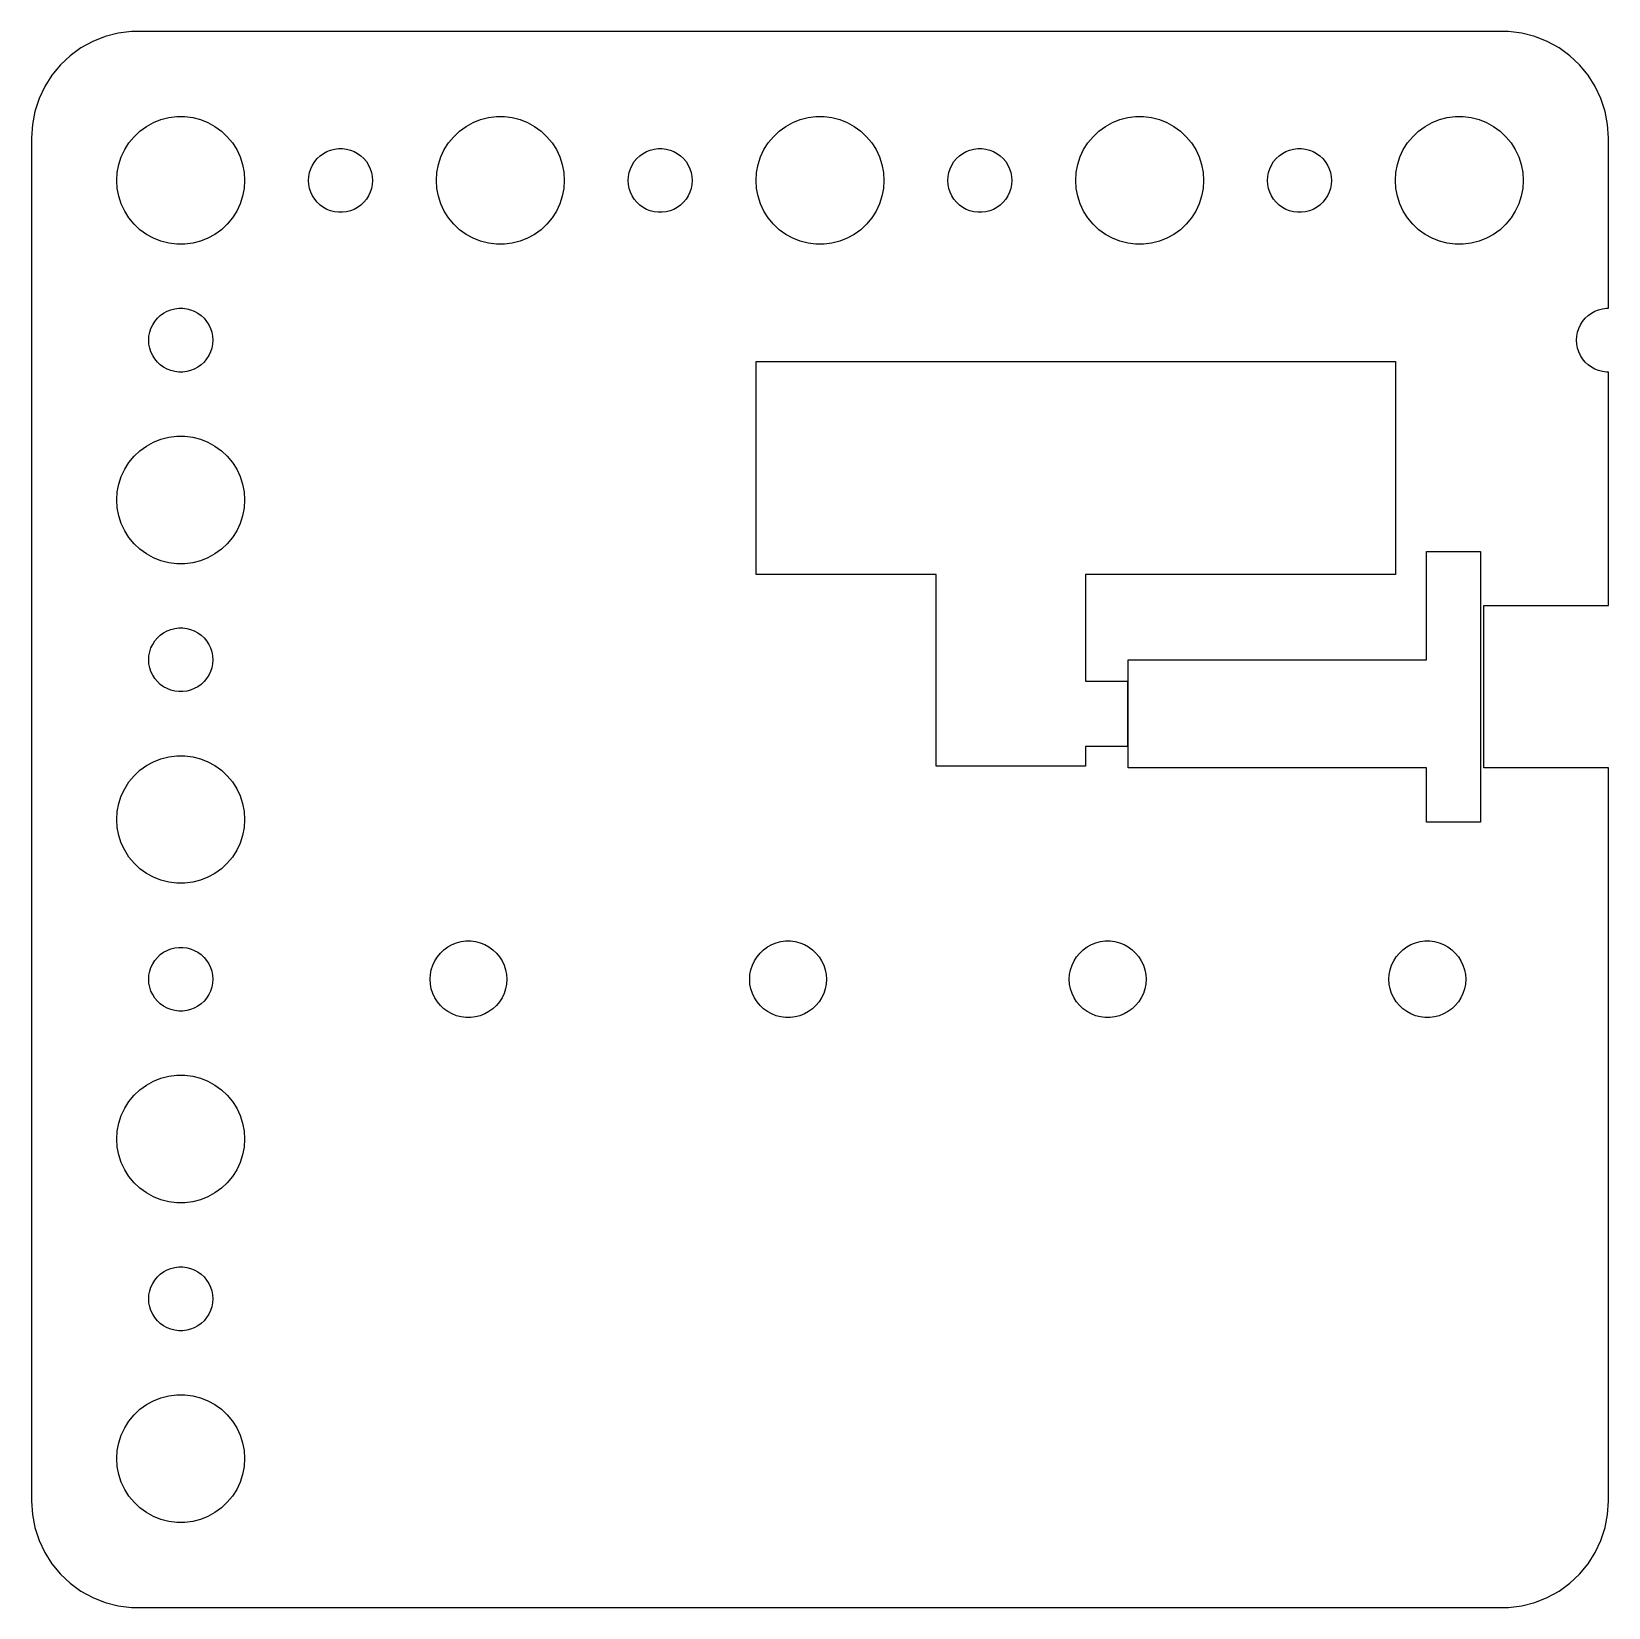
# Model space of a CAD drawing. Header units: metres. Extents: x -37 to 37, y -29.5 to 44.5.
import ezdxf

# ---------------------------------------------------------------- set-up
doc = ezdxf.new("R2010")
doc.units = ezdxf.units.M

msp = doc.modelspace()

# ---------------------------------------------------------------- linework, layer by layer
for p, q in [((-32.9369, 44.4114), (-33.5451, 44.2553)), ((-32.3139, 44.4901), (-32.9369, 44.4114)), ((32.3139, 44.4901), (-32.3139, 44.4901)), ((32.9369, 44.4114), (32.3139, 44.4901)), ((33.5451, 44.2553), (32.9369, 44.4114)), ((-34.6791, 43.7216), (-35.1871, 43.3526)), ((-34.1289, 44.0241), (-34.6791, 43.7216)), ((-33.5451, 44.2553), (-34.1289, 44.0241)), ((34.1289, 44.0241), (33.5451, 44.2553)), ((34.6791, 43.7216), (34.1289, 44.0241)), ((35.1871, 43.3526), (34.6791, 43.7216)), ((-35.6448, 42.9227), (-36.0451, 42.4389)), ((-35.1871, 43.3526), (-35.6448, 42.9227)), ((35.6448, 42.9227), (35.1871, 43.3526)), ((36.0451, 42.4389), (35.6448, 42.9227)), ((-36.0451, 42.4389), (-36.3815, 41.9088)), ((36.3815, 41.9088), (36.0451, 42.4389)), ((-36.3815, 41.9088), (-36.6489, 41.3406)), ((36.6489, 41.3406), (36.3815, 41.9088)), ((-36.8429, 40.7434), (-36.9606, 40.1267)), ((-36.6489, 41.3406), (-36.8429, 40.7434)), ((36.8429, 40.7434), (36.6489, 41.3406)), ((36.9606, 40.1267), (36.8429, 40.7434)), ((-36.9606, 40.1267), (-37, 39.5)), ((-31.9123, 39.8115), (-31.6075, 40.033)), ((-31.6075, 40.033), (-31.2773, 40.2145)), ((-31.2773, 40.2145), (-30.927, 40.3532)), ((-30.927, 40.3532), (-30.5621, 40.4469)), ((-30.5621, 40.4469), (-30.1884, 40.4941)), ((-30.1884, 40.4941), (-29.8116, 40.4941)), ((-29.8116, 40.4941), (-29.4379, 40.4469)), ((-29.4379, 40.4469), (-29.0729, 40.3532)), ((-29.0729, 40.3532), (-28.7227, 40.2145)), ((-28.7227, 40.2145), (-28.3925, 40.033)), ((-28.3925, 40.033), (-28.0877, 39.8115)), ((-16.9123, 39.8115), (-16.6075, 40.033)), ((-16.6075, 40.033), (-16.2773, 40.2145)), ((-16.2773, 40.2145), (-15.927, 40.3532)), ((-15.927, 40.3532), (-15.5621, 40.4469)), ((-15.5621, 40.4469), (-15.1884, 40.4941)), ((-15.1884, 40.4941), (-14.8116, 40.4941)), ((-14.8116, 40.4941), (-14.4379, 40.4469)), ((-14.4379, 40.4469), (-14.0729, 40.3532)), ((-14.0729, 40.3532), (-13.7227, 40.2145)), ((-13.7227, 40.2145), (-13.3925, 40.033)), ((-13.3925, 40.033), (-13.0877, 39.8115)), ((-1.91226, 39.8115), (-1.60747, 40.033)), ((-1.60747, 40.033), (-1.27733, 40.2145)), ((-1.27733, 40.2145), (-0.927048, 40.3532)), ((-0.927048, 40.3532), (-0.562134, 40.4469)), ((-0.562134, 40.4469), (-0.18837, 40.4941)), ((-0.18837, 40.4941), (0.18837, 40.4941)), ((0.18837, 40.4941), (0.562134, 40.4469)), ((0.562134, 40.4469), (0.927048, 40.3532)), ((0.927048, 40.3532), (1.27733, 40.2145)), ((1.27733, 40.2145), (1.60747, 40.033)), ((1.60747, 40.033), (1.91226, 39.8115)), ((13.0877, 39.8115), (13.3925, 40.033)), ((13.3925, 40.033), (13.7227, 40.2145)), ((13.7227, 40.2145), (14.0729, 40.3532)), ((14.0729, 40.3532), (14.4379, 40.4469)), ((14.4379, 40.4469), (14.8116, 40.4941)), ((14.8116, 40.4941), (15.1884, 40.4941)), ((15.1884, 40.4941), (15.5621, 40.4469)), ((15.5621, 40.4469), (15.927, 40.3532)), ((15.927, 40.3532), (16.2773, 40.2145)), ((16.2773, 40.2145), (16.6075, 40.033)), ((16.6075, 40.033), (16.9123, 39.8115)), ((28.0877, 39.8115), (28.3925, 40.033)), ((28.3925, 40.033), (28.7227, 40.2145)), ((28.7227, 40.2145), (29.0729, 40.3532)), ((29.0729, 40.3532), (29.4379, 40.4469)), ((29.4379, 40.4469), (29.8116, 40.4941)), ((29.8116, 40.4941), (30.1884, 40.4941)), ((30.1884, 40.4941), (30.5621, 40.4469)), ((30.5621, 40.4469), (30.927, 40.3532)), ((30.927, 40.3532), (31.2773, 40.2145)), ((31.2773, 40.2145), (31.6075, 40.033)), ((31.6075, 40.033), (31.9123, 39.8115)), ((37, 39.5), (36.9606, 40.1267)), ((-37, 39.5), (-37, -24.5)), ((-32.6289, 38.9453), (-32.427, 39.2634)), ((-32.427, 39.2634), (-32.1869, 39.5536)), ((-32.1869, 39.5536), (-31.9123, 39.8115)), ((-28.0877, 39.8115), (-27.8131, 39.5536)), ((-27.8131, 39.5536), (-27.5729, 39.2634)), ((-27.5729, 39.2634), (-27.3711, 38.9453)), ((-17.6289, 38.9453), (-17.427, 39.2634)), ((-17.427, 39.2634), (-17.1869, 39.5536)), ((-17.1869, 39.5536), (-16.9123, 39.8115)), ((-13.0877, 39.8115), (-12.8131, 39.5536)), ((-12.8131, 39.5536), (-12.5729, 39.2634)), ((-12.5729, 39.2634), (-12.3711, 38.9453)), ((-2.62891, 38.9453), (-2.42705, 39.2634)), ((-2.42705, 39.2634), (-2.1869, 39.5536)), ((-2.1869, 39.5536), (-1.91226, 39.8115)), ((1.91226, 39.8115), (2.1869, 39.5536)), ((2.1869, 39.5536), (2.42705, 39.2634)), ((2.42705, 39.2634), (2.62891, 38.9453)), ((12.3711, 38.9453), (12.5729, 39.2634)), ((12.5729, 39.2634), (12.8131, 39.5536)), ((12.8131, 39.5536), (13.0877, 39.8115)), ((16.9123, 39.8115), (17.1869, 39.5536)), ((17.1869, 39.5536), (17.427, 39.2634)), ((17.427, 39.2634), (17.6289, 38.9453)), ((27.3711, 38.9453), (27.5729, 39.2634)), ((27.5729, 39.2634), (27.8131, 39.5536)), ((27.8131, 39.5536), (28.0877, 39.8115)), ((31.9123, 39.8115), (32.1869, 39.5536)), ((32.1869, 39.5536), (32.427, 39.2634)), ((32.427, 39.2634), (32.6289, 38.9453)), ((37, 31.497), (37, 39.5)), ((-32.9057, 38.2461), (-32.7893, 38.6044)), ((-32.7893, 38.6044), (-32.6289, 38.9453)), ((-27.3711, 38.9453), (-27.2107, 38.6044)), ((-27.2107, 38.6044), (-27.0942, 38.2461)), ((-23.7135, 38.3817), (-23.5934, 38.5268)), ((-23.5934, 38.5268), (-23.4561, 38.6558)), ((-23.4561, 38.6558), (-23.3037, 38.7665)), ((-23.3037, 38.7665), (-23.1387, 38.8572)), ((-23.1387, 38.8572), (-22.9635, 38.9266)), ((-22.9635, 38.9266), (-22.7811, 38.9734)), ((-22.7811, 38.9734), (-22.5942, 38.997)), ((-22.5942, 38.997), (-22.4058, 38.997)), ((-22.4058, 38.997), (-22.2189, 38.9734)), ((-22.2189, 38.9734), (-22.0365, 38.9266)), ((-22.0365, 38.9266), (-21.8613, 38.8572)), ((-21.8613, 38.8572), (-21.6963, 38.7665)), ((-21.6963, 38.7665), (-21.5439, 38.6558)), ((-21.5439, 38.6558), (-21.4065, 38.5268)), ((-21.4065, 38.5268), (-21.2865, 38.3817)), ((-17.9057, 38.2461), (-17.7893, 38.6044)), ((-17.7893, 38.6044), (-17.6289, 38.9453)), ((-12.3711, 38.9453), (-12.2107, 38.6044)), ((-12.2107, 38.6044), (-12.0942, 38.2461)), ((-8.71352, 38.3817), (-8.59344, 38.5268)), ((-8.59344, 38.5268), (-8.45613, 38.6558)), ((-8.45613, 38.6558), (-8.30373, 38.7665)), ((-8.30373, 38.7665), (-8.13866, 38.8572)), ((-8.13866, 38.8572), (-7.96352, 38.9266)), ((-7.96352, 38.9266), (-7.78107, 38.9734)), ((-7.78107, 38.9734), (-7.59418, 38.997)), ((-7.59418, 38.997), (-7.40581, 38.997)), ((-7.40581, 38.997), (-7.21892, 38.9734)), ((-7.21892, 38.9734), (-7.03647, 38.9266)), ((-7.03647, 38.9266), (-6.86133, 38.8572)), ((-6.86133, 38.8572), (-6.69626, 38.7665)), ((-6.69626, 38.7665), (-6.54385, 38.6558)), ((-6.54385, 38.6558), (-6.40654, 38.5268)), ((-6.40654, 38.5268), (-6.28647, 38.3817)), ((-2.90575, 38.2461), (-2.78932, 38.6044)), ((-2.78932, 38.6044), (-2.62891, 38.9453)), ((2.62891, 38.9453), (2.78932, 38.6044)), ((2.78932, 38.6044), (2.90575, 38.2461)), ((6.28647, 38.3817), (6.40654, 38.5268)), ((6.40654, 38.5268), (6.54385, 38.6558)), ((6.54385, 38.6558), (6.69626, 38.7665)), ((6.69626, 38.7665), (6.86133, 38.8572)), ((6.86133, 38.8572), (7.03647, 38.9266)), ((7.03647, 38.9266), (7.21892, 38.9734)), ((7.21892, 38.9734), (7.40581, 38.997)), ((7.40581, 38.997), (7.59418, 38.997)), ((7.59418, 38.997), (7.78107, 38.9734)), ((7.78107, 38.9734), (7.96352, 38.9266)), ((7.96352, 38.9266), (8.13866, 38.8572)), ((8.13866, 38.8572), (8.30373, 38.7665)), ((8.30373, 38.7665), (8.45613, 38.6558)), ((8.45613, 38.6558), (8.59344, 38.5268)), ((8.59344, 38.5268), (8.71352, 38.3817)), ((12.0942, 38.2461), (12.2107, 38.6044)), ((12.2107, 38.6044), (12.3711, 38.9453)), ((17.6289, 38.9453), (17.7893, 38.6044)), ((17.7893, 38.6044), (17.9057, 38.2461)), ((21.2865, 38.3817), (21.4065, 38.5268)), ((21.4065, 38.5268), (21.5439, 38.6558)), ((21.5439, 38.6558), (21.6963, 38.7665)), ((21.6963, 38.7665), (21.8613, 38.8572)), ((21.8613, 38.8572), (22.0365, 38.9266)), ((22.0365, 38.9266), (22.2189, 38.9734)), ((22.2189, 38.9734), (22.4058, 38.997)), ((22.4058, 38.997), (22.5942, 38.997)), ((22.5942, 38.997), (22.7811, 38.9734)), ((22.7811, 38.9734), (22.9635, 38.9266)), ((22.9635, 38.9266), (23.1387, 38.8572)), ((23.1387, 38.8572), (23.3037, 38.7665)), ((23.3037, 38.7665), (23.4561, 38.6558)), ((23.4561, 38.6558), (23.5934, 38.5268)), ((23.5934, 38.5268), (23.7135, 38.3817)), ((27.0942, 38.2461), (27.2107, 38.6044)), ((27.2107, 38.6044), (27.3711, 38.9453)), ((32.6289, 38.9453), (32.7893, 38.6044)), ((32.7893, 38.6044), (32.9057, 38.2461)), ((-33, 37.5), (-32.9763, 37.876)), ((-32.9763, 37.876), (-32.9057, 38.2461)), ((-27.0942, 38.2461), (-27.0237, 37.876)), ((-27.0237, 37.876), (-27, 37.5)), ((-23.9882, 37.688), (-23.9529, 37.873)), ((-23.9529, 37.873), (-23.8947, 38.0522)), ((-23.8947, 38.0522), (-23.8145, 38.2226)), ((-23.8145, 38.2226), (-23.7135, 38.3817)), ((-21.2865, 38.3817), (-21.1855, 38.2226)), ((-21.1855, 38.2226), (-21.1053, 38.0522)), ((-21.1053, 38.0522), (-21.0471, 37.873)), ((-21.0471, 37.873), (-21.0118, 37.688)), ((-18, 37.5), (-17.9763, 37.876)), ((-17.9763, 37.876), (-17.9057, 38.2461)), ((-12.0942, 38.2461), (-12.0237, 37.876)), ((-12.0237, 37.876), (-12, 37.5)), ((-8.98816, 37.688), (-8.95287, 37.873)), ((-8.95287, 37.873), (-8.89465, 38.0522)), ((-8.89465, 38.0522), (-8.81445, 38.2226)), ((-8.81445, 38.2226), (-8.71352, 38.3817)), ((-6.28647, 38.3817), (-6.18553, 38.2226)), ((-6.18553, 38.2226), (-6.10533, 38.0522)), ((-6.10533, 38.0522), (-6.04712, 37.873)), ((-6.04712, 37.873), (-6.01183, 37.688)), ((-3, 37.5), (-2.97633, 37.876)), ((-2.97633, 37.876), (-2.90575, 38.2461)), ((2.90575, 38.2461), (2.97633, 37.876)), ((2.97633, 37.876), (3, 37.5)), ((6.01183, 37.688), (6.04712, 37.873)), ((6.04712, 37.873), (6.10533, 38.0522)), ((6.10533, 38.0522), (6.18553, 38.2226)), ((6.18553, 38.2226), (6.28647, 38.3817)), ((8.71352, 38.3817), (8.81445, 38.2226)), ((8.81445, 38.2226), (8.89465, 38.0522)), ((8.89465, 38.0522), (8.95287, 37.873)), ((8.95287, 37.873), (8.98816, 37.688)), ((12, 37.5), (12.0237, 37.876)), ((12.0237, 37.876), (12.0942, 38.2461)), ((17.9057, 38.2461), (17.9763, 37.876)), ((17.9763, 37.876), (18, 37.5)), ((21.0118, 37.688), (21.0471, 37.873)), ((21.0471, 37.873), (21.1053, 38.0522)), ((21.1053, 38.0522), (21.1855, 38.2226)), ((21.1855, 38.2226), (21.2865, 38.3817)), ((23.7135, 38.3817), (23.8145, 38.2226)), ((23.8145, 38.2226), (23.8947, 38.0522)), ((23.8947, 38.0522), (23.9529, 37.873)), ((23.9529, 37.873), (23.9882, 37.688)), ((27, 37.5), (27.0237, 37.876)), ((27.0237, 37.876), (27.0942, 38.2461)), ((32.9057, 38.2461), (32.9763, 37.876)), ((32.9763, 37.876), (33, 37.5)), ((-32.9763, 37.124), (-33, 37.5)), ((-32.9057, 36.7539), (-32.9763, 37.124)), ((-27.0237, 37.124), (-27.0942, 36.7539)), ((-27, 37.5), (-27.0237, 37.124)), ((-24, 37.5), (-23.9882, 37.688)), ((-23.9882, 37.312), (-24, 37.5)), ((-23.9529, 37.127), (-23.9882, 37.312)), ((-23.8947, 36.9478), (-23.9529, 37.127)), ((-21.0471, 37.127), (-21.1053, 36.9478)), ((-21.0118, 37.312), (-21.0471, 37.127)), ((-21.0118, 37.688), (-21, 37.5)), ((-21, 37.5), (-21.0118, 37.312)), ((-17.9763, 37.124), (-18, 37.5)), ((-17.9057, 36.7539), (-17.9763, 37.124)), ((-12.0237, 37.124), (-12.0942, 36.7539)), ((-12, 37.5), (-12.0237, 37.124)), ((-9, 37.5), (-8.98816, 37.688)), ((-8.98816, 37.312), (-9, 37.5)), ((-8.95287, 37.127), (-8.98816, 37.312)), ((-8.89465, 36.9478), (-8.95287, 37.127)), ((-6.04712, 37.127), (-6.10533, 36.9478)), ((-6.01183, 37.312), (-6.04712, 37.127)), ((-6.01183, 37.688), (-6, 37.5)), ((-6, 37.5), (-6.01183, 37.312)), ((-2.97633, 37.124), (-3, 37.5)), ((-2.90575, 36.7539), (-2.97633, 37.124)), ((2.97633, 37.124), (2.90575, 36.7539)), ((3, 37.5), (2.97633, 37.124)), ((6, 37.5), (6.01183, 37.688)), ((6.01183, 37.312), (6, 37.5)), ((6.04712, 37.127), (6.01183, 37.312)), ((6.10533, 36.9478), (6.04712, 37.127)), ((8.95287, 37.127), (8.89465, 36.9478)), ((8.98816, 37.312), (8.95287, 37.127)), ((8.98816, 37.688), (9, 37.5)), ((9, 37.5), (8.98816, 37.312)), ((12.0237, 37.124), (12, 37.5)), ((12.0942, 36.7539), (12.0237, 37.124)), ((17.9763, 37.124), (17.9057, 36.7539)), ((18, 37.5), (17.9763, 37.124)), ((21, 37.5), (21.0118, 37.688)), ((21.0118, 37.312), (21, 37.5)), ((21.0471, 37.127), (21.0118, 37.312)), ((21.1053, 36.9478), (21.0471, 37.127)), ((23.9529, 37.127), (23.8947, 36.9478)), ((23.9882, 37.312), (23.9529, 37.127)), ((23.9882, 37.688), (24, 37.5)), ((24, 37.5), (23.9882, 37.312)), ((27.0237, 37.124), (27, 37.5)), ((27.0942, 36.7539), (27.0237, 37.124)), ((32.9763, 37.124), (32.9057, 36.7539)), ((33, 37.5), (32.9763, 37.124)), ((-32.7893, 36.3956), (-32.9057, 36.7539)), ((-32.6289, 36.0547), (-32.7893, 36.3956)), ((-27.2107, 36.3956), (-27.3711, 36.0547)), ((-27.0942, 36.7539), (-27.2107, 36.3956)), ((-23.8145, 36.7774), (-23.8947, 36.9478)), ((-23.7135, 36.6183), (-23.8145, 36.7774)), ((-23.5934, 36.4732), (-23.7135, 36.6183)), ((-23.4561, 36.3442), (-23.5934, 36.4732)), ((-23.3037, 36.2335), (-23.4561, 36.3442)), ((-21.5439, 36.3442), (-21.6963, 36.2335)), ((-21.4065, 36.4732), (-21.5439, 36.3442)), ((-21.2865, 36.6183), (-21.4065, 36.4732)), ((-21.1855, 36.7774), (-21.2865, 36.6183)), ((-21.1053, 36.9478), (-21.1855, 36.7774)), ((-17.7893, 36.3956), (-17.9057, 36.7539)), ((-17.6289, 36.0547), (-17.7893, 36.3956)), ((-12.2107, 36.3956), (-12.3711, 36.0547)), ((-12.0942, 36.7539), (-12.2107, 36.3956)), ((-8.81445, 36.7774), (-8.89465, 36.9478)), ((-8.71352, 36.6183), (-8.81445, 36.7774)), ((-8.59344, 36.4732), (-8.71352, 36.6183)), ((-8.45613, 36.3442), (-8.59344, 36.4732)), ((-8.30373, 36.2335), (-8.45613, 36.3442)), ((-6.54385, 36.3442), (-6.69626, 36.2335)), ((-6.40654, 36.4732), (-6.54385, 36.3442)), ((-6.28647, 36.6183), (-6.40654, 36.4732)), ((-6.18553, 36.7774), (-6.28647, 36.6183)), ((-6.10533, 36.9478), (-6.18553, 36.7774)), ((-2.78932, 36.3956), (-2.90575, 36.7539)), ((-2.62891, 36.0547), (-2.78932, 36.3956)), ((2.78932, 36.3956), (2.62891, 36.0547)), ((2.90575, 36.7539), (2.78932, 36.3956)), ((6.18553, 36.7774), (6.10533, 36.9478)), ((6.28647, 36.6183), (6.18553, 36.7774)), ((6.40654, 36.4732), (6.28647, 36.6183)), ((6.54385, 36.3442), (6.40654, 36.4732)), ((6.69626, 36.2335), (6.54385, 36.3442)), ((8.45613, 36.3442), (8.30373, 36.2335)), ((8.59344, 36.4732), (8.45613, 36.3442)), ((8.71352, 36.6183), (8.59344, 36.4732)), ((8.81445, 36.7774), (8.71352, 36.6183)), ((8.89465, 36.9478), (8.81445, 36.7774)), ((12.2107, 36.3956), (12.0942, 36.7539)), ((12.3711, 36.0547), (12.2107, 36.3956)), ((17.7893, 36.3956), (17.6289, 36.0547)), ((17.9057, 36.7539), (17.7893, 36.3956)), ((21.1855, 36.7774), (21.1053, 36.9478)), ((21.2865, 36.6183), (21.1855, 36.7774)), ((21.4065, 36.4732), (21.2865, 36.6183)), ((21.5439, 36.3442), (21.4065, 36.4732)), ((21.6963, 36.2335), (21.5439, 36.3442)), ((23.4561, 36.3442), (23.3037, 36.2335)), ((23.5934, 36.4732), (23.4561, 36.3442)), ((23.7135, 36.6183), (23.5934, 36.4732)), ((23.8145, 36.7774), (23.7135, 36.6183)), ((23.8947, 36.9478), (23.8145, 36.7774)), ((27.2107, 36.3956), (27.0942, 36.7539)), ((27.3711, 36.0547), (27.2107, 36.3956)), ((32.7893, 36.3956), (32.6289, 36.0547)), ((32.9057, 36.7539), (32.7893, 36.3956)), ((-32.427, 35.7366), (-32.6289, 36.0547)), ((-32.1869, 35.4464), (-32.427, 35.7366)), ((-27.5729, 35.7366), (-27.8131, 35.4464)), ((-27.3711, 36.0547), (-27.5729, 35.7366)), ((-23.1387, 36.1428), (-23.3037, 36.2335)), ((-22.9635, 36.0734), (-23.1387, 36.1428)), ((-22.7811, 36.0266), (-22.9635, 36.0734)), ((-22.5942, 36.003), (-22.7811, 36.0266)), ((-22.4058, 36.003), (-22.5942, 36.003)), ((-22.2189, 36.0266), (-22.4058, 36.003)), ((-22.0365, 36.0734), (-22.2189, 36.0266)), ((-21.8613, 36.1428), (-22.0365, 36.0734)), ((-21.6963, 36.2335), (-21.8613, 36.1428)), ((-17.427, 35.7366), (-17.6289, 36.0547)), ((-17.1869, 35.4464), (-17.427, 35.7366)), ((-12.5729, 35.7366), (-12.8131, 35.4464)), ((-12.3711, 36.0547), (-12.5729, 35.7366)), ((-8.13866, 36.1428), (-8.30373, 36.2335)), ((-7.96352, 36.0734), (-8.13866, 36.1428)), ((-7.78107, 36.0266), (-7.96352, 36.0734)), ((-7.59418, 36.003), (-7.78107, 36.0266)), ((-7.40581, 36.003), (-7.59418, 36.003)), ((-7.21892, 36.0266), (-7.40581, 36.003)), ((-7.03647, 36.0734), (-7.21892, 36.0266)), ((-6.86133, 36.1428), (-7.03647, 36.0734)), ((-6.69626, 36.2335), (-6.86133, 36.1428)), ((-2.42705, 35.7366), (-2.62891, 36.0547)), ((-2.1869, 35.4464), (-2.42705, 35.7366)), ((2.42705, 35.7366), (2.1869, 35.4464)), ((2.62891, 36.0547), (2.42705, 35.7366)), ((6.86133, 36.1428), (6.69626, 36.2335)), ((7.03647, 36.0734), (6.86133, 36.1428)), ((7.21892, 36.0266), (7.03647, 36.0734)), ((7.40581, 36.003), (7.21892, 36.0266)), ((7.59418, 36.003), (7.40581, 36.003)), ((7.78107, 36.0266), (7.59418, 36.003)), ((7.96352, 36.0734), (7.78107, 36.0266)), ((8.13866, 36.1428), (7.96352, 36.0734)), ((8.30373, 36.2335), (8.13866, 36.1428)), ((12.5729, 35.7366), (12.3711, 36.0547)), ((12.8131, 35.4464), (12.5729, 35.7366)), ((17.427, 35.7366), (17.1869, 35.4464)), ((17.6289, 36.0547), (17.427, 35.7366)), ((21.8613, 36.1428), (21.6963, 36.2335)), ((22.0365, 36.0734), (21.8613, 36.1428)), ((22.2189, 36.0266), (22.0365, 36.0734)), ((22.4058, 36.003), (22.2189, 36.0266)), ((22.5942, 36.003), (22.4058, 36.003)), ((22.7811, 36.0266), (22.5942, 36.003)), ((22.9635, 36.0734), (22.7811, 36.0266)), ((23.1387, 36.1428), (22.9635, 36.0734)), ((23.3037, 36.2335), (23.1387, 36.1428)), ((27.5729, 35.7366), (27.3711, 36.0547)), ((27.8131, 35.4464), (27.5729, 35.7366)), ((32.427, 35.7366), (32.1869, 35.4464)), ((32.6289, 36.0547), (32.427, 35.7366)), ((-31.9123, 35.1885), (-32.1869, 35.4464)), ((-31.6075, 34.967), (-31.9123, 35.1885)), ((-31.2773, 34.7855), (-31.6075, 34.967)), ((-30.927, 34.6468), (-31.2773, 34.7855)), ((-28.7227, 34.7855), (-29.0729, 34.6468)), ((-28.3925, 34.967), (-28.7227, 34.7855)), ((-28.0877, 35.1885), (-28.3925, 34.967)), ((-27.8131, 35.4464), (-28.0877, 35.1885)), ((-16.9123, 35.1885), (-17.1869, 35.4464)), ((-16.6075, 34.967), (-16.9123, 35.1885)), ((-16.2773, 34.7855), (-16.6075, 34.967)), ((-15.927, 34.6468), (-16.2773, 34.7855)), ((-13.7227, 34.7855), (-14.0729, 34.6468)), ((-13.3925, 34.967), (-13.7227, 34.7855)), ((-13.0877, 35.1885), (-13.3925, 34.967)), ((-12.8131, 35.4464), (-13.0877, 35.1885)), ((-1.91226, 35.1885), (-2.1869, 35.4464)), ((-1.60747, 34.967), (-1.91226, 35.1885)), ((-1.27733, 34.7855), (-1.60747, 34.967)), ((-0.927048, 34.6468), (-1.27733, 34.7855)), ((1.27733, 34.7855), (0.927048, 34.6468)), ((1.60747, 34.967), (1.27733, 34.7855)), ((1.91226, 35.1885), (1.60747, 34.967)), ((2.1869, 35.4464), (1.91226, 35.1885)), ((13.0877, 35.1885), (12.8131, 35.4464)), ((13.3925, 34.967), (13.0877, 35.1885)), ((13.7227, 34.7855), (13.3925, 34.967)), ((14.0729, 34.6468), (13.7227, 34.7855)), ((16.2773, 34.7855), (15.927, 34.6468)), ((16.6075, 34.967), (16.2773, 34.7855)), ((16.9123, 35.1885), (16.6075, 34.967)), ((17.1869, 35.4464), (16.9123, 35.1885)), ((28.0877, 35.1885), (27.8131, 35.4464)), ((28.3925, 34.967), (28.0877, 35.1885)), ((28.7227, 34.7855), (28.3925, 34.967)), ((29.0729, 34.6468), (28.7227, 34.7855)), ((31.2773, 34.7855), (30.927, 34.6468)), ((31.6075, 34.967), (31.2773, 34.7855)), ((31.9123, 35.1885), (31.6075, 34.967)), ((32.1869, 35.4464), (31.9123, 35.1885)), ((-30.5621, 34.5531), (-30.927, 34.6468)), ((-30.1884, 34.5059), (-30.5621, 34.5531)), ((-29.8116, 34.5059), (-30.1884, 34.5059)), ((-29.4379, 34.5531), (-29.8116, 34.5059)), ((-29.0729, 34.6468), (-29.4379, 34.5531)), ((-15.5621, 34.5531), (-15.927, 34.6468)), ((-15.1884, 34.5059), (-15.5621, 34.5531)), ((-14.8116, 34.5059), (-15.1884, 34.5059)), ((-14.4379, 34.5531), (-14.8116, 34.5059)), ((-14.0729, 34.6468), (-14.4379, 34.5531)), ((-0.562134, 34.5531), (-0.927048, 34.6468)), ((-0.18837, 34.5059), (-0.562134, 34.5531)), ((0.18837, 34.5059), (-0.18837, 34.5059)), ((0.562134, 34.5531), (0.18837, 34.5059)), ((0.927048, 34.6468), (0.562134, 34.5531)), ((14.4379, 34.5531), (14.0729, 34.6468)), ((14.8116, 34.5059), (14.4379, 34.5531)), ((15.1884, 34.5059), (14.8116, 34.5059)), ((15.5621, 34.5531), (15.1884, 34.5059)), ((15.927, 34.6468), (15.5621, 34.5531)), ((29.4379, 34.5531), (29.0729, 34.6468)), ((29.8116, 34.5059), (29.4379, 34.5531)), ((30.1884, 34.5059), (29.8116, 34.5059)), ((30.5621, 34.5531), (30.1884, 34.5059)), ((30.927, 34.6468), (30.5621, 34.5531)), ((-31.0934, 31.0268), (-30.9561, 31.1558)), ((-30.9561, 31.1558), (-30.8037, 31.2665)), ((-30.8037, 31.2665), (-30.6387, 31.3572)), ((-30.6387, 31.3572), (-30.4635, 31.4266)), ((-30.4635, 31.4266), (-30.2811, 31.4734)), ((-30.2811, 31.4734), (-30.0942, 31.497)), ((-30.0942, 31.497), (-29.9058, 31.497)), ((-29.9058, 31.497), (-29.7189, 31.4734)), ((-29.7189, 31.4734), (-29.5365, 31.4266)), ((-29.5365, 31.4266), (-29.3613, 31.3572)), ((-29.3613, 31.3572), (-29.1963, 31.2665)), ((-29.1963, 31.2665), (-29.0439, 31.1558)), ((-29.0439, 31.1558), (-28.9065, 31.0268)), ((35.9065, 31.0268), (36.0439, 31.1558)), ((36.0439, 31.1558), (36.1963, 31.2665)), ((36.1963, 31.2665), (36.3613, 31.3572)), ((36.3613, 31.3572), (36.5365, 31.4266)), ((36.5365, 31.4266), (36.7189, 31.4734)), ((36.7189, 31.4734), (36.9058, 31.497)), ((36.9058, 31.497), (37, 31.497)), ((-31.4882, 30.188), (-31.4529, 30.373)), ((-31.4529, 30.373), (-31.3947, 30.5522)), ((-31.3947, 30.5522), (-31.3145, 30.7226)), ((-31.3145, 30.7226), (-31.2135, 30.8817)), ((-31.2135, 30.8817), (-31.0934, 31.0268)), ((-28.9065, 31.0268), (-28.7865, 30.8817)), ((-28.7865, 30.8817), (-28.6855, 30.7226)), ((-28.6855, 30.7226), (-28.6053, 30.5522)), ((-28.6053, 30.5522), (-28.5471, 30.373)), ((-28.5471, 30.373), (-28.5118, 30.188)), ((35.5118, 30.188), (35.5471, 30.373)), ((35.5471, 30.373), (35.6053, 30.5522)), ((35.6053, 30.5522), (35.6855, 30.7226)), ((35.6855, 30.7226), (35.7865, 30.8817)), ((35.7865, 30.8817), (35.9065, 31.0268)), ((-31.5, 30), (-31.4882, 30.188)), ((-31.4882, 29.812), (-31.5, 30)), ((-31.4529, 29.627), (-31.4882, 29.812)), ((-31.3947, 29.4478), (-31.4529, 29.627)), ((-28.5471, 29.627), (-28.6053, 29.4478)), ((-28.5118, 29.812), (-28.5471, 29.627)), ((-28.5118, 30.188), (-28.5, 30)), ((-28.5, 30), (-28.5118, 29.812)), ((35.5, 30), (35.5118, 30.188)), ((35.5118, 29.812), (35.5, 30)), ((35.5471, 29.627), (35.5118, 29.812)), ((35.6053, 29.4478), (35.5471, 29.627)), ((-31.3145, 29.2774), (-31.3947, 29.4478)), ((-31.2135, 29.1183), (-31.3145, 29.2774)), ((-31.0934, 28.9732), (-31.2135, 29.1183)), ((-30.9561, 28.8442), (-31.0934, 28.9732)), ((-28.9065, 28.9732), (-29.0439, 28.8442)), ((-28.7865, 29.1183), (-28.9065, 28.9732)), ((-28.6855, 29.2774), (-28.7865, 29.1183)), ((-28.6053, 29.4478), (-28.6855, 29.2774)), ((-3, 19), (-3, 29)), ((-3, 29), (27, 29)), ((27, 29), (27, 19)), ((35.6855, 29.2774), (35.6053, 29.4478)), ((35.7865, 29.1183), (35.6855, 29.2774)), ((35.9065, 28.9732), (35.7865, 29.1183)), ((36.0439, 28.8442), (35.9065, 28.9732)), ((-30.8037, 28.7335), (-30.9561, 28.8442)), ((-30.6387, 28.6427), (-30.8037, 28.7335)), ((-30.4635, 28.5734), (-30.6387, 28.6427)), ((-30.2811, 28.5266), (-30.4635, 28.5734)), ((-30.0942, 28.503), (-30.2811, 28.5266)), ((-29.9058, 28.503), (-30.0942, 28.503)), ((-29.7189, 28.5266), (-29.9058, 28.503)), ((-29.5365, 28.5734), (-29.7189, 28.5266)), ((-29.3613, 28.6427), (-29.5365, 28.5734)), ((-29.1963, 28.7335), (-29.3613, 28.6427)), ((-29.0439, 28.8442), (-29.1963, 28.7335)), ((36.1963, 28.7335), (36.0439, 28.8442)), ((36.3613, 28.6427), (36.1963, 28.7335)), ((36.5365, 28.5734), (36.3613, 28.6427)), ((36.7189, 28.5266), (36.5365, 28.5734)), ((36.9058, 28.503), (36.7189, 28.5266)), ((37, 28.503), (36.9058, 28.503)), ((37, 17.54), (37, 28.503)), ((-31.6075, 25.033), (-31.2773, 25.2145)), ((-31.2773, 25.2145), (-30.927, 25.3532)), ((-30.927, 25.3532), (-30.5621, 25.4469)), ((-30.5621, 25.4469), (-30.1884, 25.4941)), ((-30.1884, 25.4941), (-29.8116, 25.4941)), ((-29.8116, 25.4941), (-29.4379, 25.4469)), ((-29.4379, 25.4469), (-29.0729, 25.3532)), ((-29.0729, 25.3532), (-28.7227, 25.2145)), ((-28.7227, 25.2145), (-28.3925, 25.033)), ((-32.427, 24.2634), (-32.1869, 24.5536)), ((-32.1869, 24.5536), (-31.9123, 24.8115)), ((-31.9123, 24.8115), (-31.6075, 25.033)), ((-28.3925, 25.033), (-28.0877, 24.8115)), ((-28.0877, 24.8115), (-27.8131, 24.5536)), ((-27.8131, 24.5536), (-27.5729, 24.2634)), ((-32.7893, 23.6044), (-32.6289, 23.9453)), ((-32.6289, 23.9453), (-32.427, 24.2634)), ((-27.5729, 24.2634), (-27.3711, 23.9453)), ((-27.3711, 23.9453), (-27.2107, 23.6044)), ((-32.9763, 22.876), (-32.9057, 23.2461)), ((-32.9057, 23.2461), (-32.7893, 23.6044)), ((-27.2107, 23.6044), (-27.0942, 23.2461)), ((-27.0942, 23.2461), (-27.0237, 22.876)), ((-33, 22.5), (-32.9763, 22.876)), ((-32.9763, 22.124), (-33, 22.5)), ((-27.0237, 22.876), (-27, 22.5)), ((-27, 22.5), (-27.0237, 22.124)), ((-32.9057, 21.7539), (-32.9763, 22.124)), ((-32.7893, 21.3956), (-32.9057, 21.7539)), ((-27.0942, 21.7539), (-27.2107, 21.3956)), ((-27.0237, 22.124), (-27.0942, 21.7539)), ((-32.6289, 21.0547), (-32.7893, 21.3956)), ((-32.427, 20.7366), (-32.6289, 21.0547)), ((-32.1869, 20.4464), (-32.427, 20.7366)), ((-27.5729, 20.7366), (-27.8131, 20.4464)), ((-27.3711, 21.0547), (-27.5729, 20.7366)), ((-27.2107, 21.3956), (-27.3711, 21.0547)), ((-31.9123, 20.1884), (-32.1869, 20.4464)), ((-31.6075, 19.967), (-31.9123, 20.1884)), ((-28.0877, 20.1884), (-28.3925, 19.967)), ((-27.8131, 20.4464), (-28.0877, 20.1884)), ((28.46, 15), (28.46, 20.08)), ((28.46, 20.08), (31, 20.08)), ((31, 20.08), (31, 7.37999)), ((-31.2773, 19.7855), (-31.6075, 19.967)), ((-30.927, 19.6468), (-31.2773, 19.7855)), ((-30.5621, 19.5531), (-30.927, 19.6468)), ((-30.1884, 19.5059), (-30.5621, 19.5531)), ((-29.8116, 19.5059), (-30.1884, 19.5059)), ((-29.4379, 19.5531), (-29.8116, 19.5059)), ((-29.0729, 19.6468), (-29.4379, 19.5531)), ((-28.7227, 19.7855), (-29.0729, 19.6468)), ((-28.3925, 19.967), (-28.7227, 19.7855)), ((5.45599, 19), (-3, 19)), ((5.45599, 10), (5.45599, 19)), ((27, 19), (12.456, 19)), ((12.456, 19), (12.456, 14)), ((31.146, 9.92), (31.146, 17.54)), ((31.146, 17.54), (37, 17.54)), ((-30.8037, 16.2665), (-30.6387, 16.3572)), ((-30.6387, 16.3572), (-30.4635, 16.4266)), ((-30.4635, 16.4266), (-30.2811, 16.4734)), ((-30.2811, 16.4734), (-30.0942, 16.497)), ((-30.0942, 16.497), (-29.9058, 16.497)), ((-29.9058, 16.497), (-29.7189, 16.4734)), ((-29.7189, 16.4734), (-29.5365, 16.4266)), ((-29.5365, 16.4266), (-29.3613, 16.3572)), ((-29.3613, 16.3572), (-29.1963, 16.2665)), ((-31.4529, 15.373), (-31.3947, 15.5522)), ((-31.3947, 15.5522), (-31.3145, 15.7226)), ((-31.3145, 15.7226), (-31.2135, 15.8817)), ((-31.2135, 15.8817), (-31.0934, 16.0268)), ((-31.0934, 16.0268), (-30.9561, 16.1558)), ((-30.9561, 16.1558), (-30.8037, 16.2665)), ((-29.1963, 16.2665), (-29.0439, 16.1558)), ((-29.0439, 16.1558), (-28.9065, 16.0268)), ((-28.9065, 16.0268), (-28.7865, 15.8817)), ((-28.7865, 15.8817), (-28.6855, 15.7226)), ((-28.6855, 15.7226), (-28.6053, 15.5522)), ((-28.6053, 15.5522), (-28.5471, 15.373)), ((-31.5, 15), (-31.4882, 15.188)), ((-31.4882, 14.812), (-31.5, 15)), ((-31.4882, 15.188), (-31.4529, 15.373)), ((-31.4529, 14.627), (-31.4882, 14.812)), ((-28.5471, 15.373), (-28.5118, 15.188)), ((-28.5118, 14.812), (-28.5471, 14.627)), ((-28.5118, 15.188), (-28.5, 15)), ((-28.5, 15), (-28.5118, 14.812)), ((14.462, 9.92), (14.462, 15)), ((14.462, 15), (28.46, 15)), ((-31.3947, 14.4478), (-31.4529, 14.627)), ((-31.3145, 14.2774), (-31.3947, 14.4478)), ((-31.2135, 14.1183), (-31.3145, 14.2774)), ((-31.0934, 13.9732), (-31.2135, 14.1183)), ((-28.7865, 14.1183), (-28.9065, 13.9732)), ((-28.6855, 14.2774), (-28.7865, 14.1183)), ((-28.6053, 14.4478), (-28.6855, 14.2774)), ((-28.5471, 14.627), (-28.6053, 14.4478)), ((-30.9561, 13.8442), (-31.0934, 13.9732)), ((-30.8037, 13.7335), (-30.9561, 13.8442)), ((-30.6387, 13.6427), (-30.8037, 13.7335)), ((-30.4635, 13.5734), (-30.6387, 13.6427)), ((-30.2811, 13.5266), (-30.4635, 13.5734)), ((-30.0942, 13.5029), (-30.2811, 13.5266)), ((-29.9058, 13.5029), (-30.0942, 13.5029)), ((-29.7189, 13.5266), (-29.9058, 13.5029)), ((-29.5365, 13.5734), (-29.7189, 13.5266)), ((-29.3613, 13.6427), (-29.5365, 13.5734)), ((-29.1963, 13.7335), (-29.3613, 13.6427)), ((-29.0439, 13.8442), (-29.1963, 13.7335)), ((-28.9065, 13.9732), (-29.0439, 13.8442)), ((12.456, 14), (14.433, 14)), ((14.433, 14), (14.433, 10.92)), ((-30.927, 10.3532), (-30.5621, 10.4469)), ((-30.5621, 10.4469), (-30.1884, 10.4941)), ((-30.1884, 10.4941), (-29.8116, 10.4941)), ((-29.8116, 10.4941), (-29.4379, 10.4469)), ((-29.4379, 10.4469), (-29.0729, 10.3532)), ((14.433, 10.92), (12.456, 10.92)), ((12.456, 10.92), (12.456, 10)), ((-32.1869, 9.55363), (-31.9123, 9.81154)), ((-31.9123, 9.81154), (-31.6075, 10.033)), ((-31.6075, 10.033), (-31.2773, 10.2145)), ((-31.2773, 10.2145), (-30.927, 10.3532)), ((-29.0729, 10.3532), (-28.7227, 10.2145)), ((-28.7227, 10.2145), (-28.3925, 10.033)), ((-28.3925, 10.033), (-28.0877, 9.81154)), ((-28.0877, 9.81154), (-27.8131, 9.55363)), ((12.456, 10), (5.45599, 10)), ((28.46, 9.92), (14.462, 9.92)), ((28.46, 7.37999), (28.46, 9.92)), ((37, 9.92), (31.146, 9.92)), ((37, -24.5), (37, 9.92)), ((-32.7893, 8.60437), (-32.6289, 8.94525)), ((-32.6289, 8.94525), (-32.427, 9.26335)), ((-32.427, 9.26335), (-32.1869, 9.55363)), ((-27.8131, 9.55363), (-27.5729, 9.26335)), ((-27.5729, 9.26335), (-27.3711, 8.94525)), ((-27.3711, 8.94525), (-27.2107, 8.60437)), ((-32.9763, 7.87599), (-32.9057, 8.24606)), ((-32.9057, 8.24606), (-32.7893, 8.60437)), ((-27.2107, 8.60437), (-27.0942, 8.24606)), ((-27.0942, 8.24606), (-27.0237, 7.87599)), ((-33, 7.5), (-32.9763, 7.87599)), ((-32.9763, 7.12399), (-33, 7.5)), ((-27.0237, 7.87599), (-27, 7.5)), ((-27, 7.5), (-27.0237, 7.12399)), ((-32.9057, 6.75392), (-32.9763, 7.12399)), ((-32.7893, 6.39561), (-32.9057, 6.75392)), ((-27.0942, 6.75392), (-27.2107, 6.39561)), ((-27.0237, 7.12399), (-27.0942, 6.75392)), ((31, 7.37999), (28.46, 7.37999)), ((-32.6289, 6.05473), (-32.7893, 6.39561)), ((-32.427, 5.73663), (-32.6289, 6.05473)), ((-27.3711, 6.05473), (-27.5729, 5.73663)), ((-27.2107, 6.39561), (-27.3711, 6.05473)), ((-32.1869, 5.44635), (-32.427, 5.73663)), ((-31.9123, 5.18845), (-32.1869, 5.44635)), ((-31.6075, 4.96701), (-31.9123, 5.18845)), ((-28.0877, 5.18845), (-28.3925, 4.96701)), ((-27.8131, 5.44635), (-28.0877, 5.18845)), ((-27.5729, 5.73663), (-27.8131, 5.44635)), ((-31.2773, 4.78551), (-31.6075, 4.96701)), ((-30.927, 4.64682), (-31.2773, 4.78551)), ((-30.5621, 4.55313), (-30.927, 4.64682)), ((-30.1884, 4.50591), (-30.5621, 4.55313)), ((-29.8116, 4.50591), (-30.1884, 4.50591)), ((-29.4379, 4.55313), (-29.8116, 4.50591)), ((-29.0729, 4.64682), (-29.4379, 4.55313)), ((-28.7227, 4.78551), (-29.0729, 4.64682)), ((-28.3925, 4.96701), (-28.7227, 4.78551)), ((-30.2811, 1.47342), (-30.0942, 1.49704)), ((-30.0942, 1.49704), (-29.9058, 1.49704)), ((-29.9058, 1.49704), (-29.7189, 1.47342)), ((-17.6474, 1.38692), (-17.4645, 1.51978)), ((-17.4645, 1.51978), (-17.2664, 1.62868)), ((-17.2664, 1.62868), (-17.0562, 1.7119)), ((-17.0562, 1.7119), (-16.8373, 1.76811)), ((-16.8373, 1.76811), (-16.613, 1.79645)), ((-16.613, 1.79645), (-16.387, 1.79645)), ((-16.387, 1.79645), (-16.1627, 1.76811)), ((-16.1627, 1.76811), (-15.9438, 1.7119)), ((-15.9438, 1.7119), (-15.7336, 1.62868)), ((-15.7336, 1.62868), (-15.5355, 1.51978)), ((-15.5355, 1.51978), (-15.3526, 1.38692)), ((-2.64735, 1.38692), (-2.46448, 1.51978)), ((-2.46448, 1.51978), (-2.26639, 1.62868)), ((-2.26639, 1.62868), (-2.05623, 1.7119)), ((-2.05623, 1.7119), (-1.83728, 1.76811)), ((-1.83728, 1.76811), (-1.61302, 1.79645)), ((-1.61302, 1.79645), (-1.38696, 1.79645)), ((-1.38696, 1.79645), (-1.1627, 1.76811)), ((-1.1627, 1.76811), (-0.943756, 1.7119)), ((-0.943756, 1.7119), (-0.733597, 1.62868)), ((-0.733597, 1.62868), (-0.535507, 1.51978)), ((-0.535507, 1.51978), (-0.352631, 1.38692)), ((12.3526, 1.38692), (12.5355, 1.51978)), ((12.5355, 1.51978), (12.7336, 1.62868)), ((12.7336, 1.62868), (12.9438, 1.7119)), ((12.9438, 1.7119), (13.1627, 1.76811)), ((13.1627, 1.76811), (13.387, 1.79645)), ((13.387, 1.79645), (13.613, 1.79645)), ((13.613, 1.79645), (13.8373, 1.76811)), ((13.8373, 1.76811), (14.0562, 1.7119)), ((14.0562, 1.7119), (14.2664, 1.62868)), ((14.2664, 1.62868), (14.4645, 1.51978)), ((14.4645, 1.51978), (14.6474, 1.38692)), ((27.3526, 1.38692), (27.5355, 1.51978)), ((27.5355, 1.51978), (27.7336, 1.62868)), ((27.7336, 1.62868), (27.9438, 1.7119)), ((27.9438, 1.7119), (28.1627, 1.76811)), ((28.1627, 1.76811), (28.387, 1.79645)), ((28.387, 1.79645), (28.613, 1.79645)), ((28.613, 1.79645), (28.8373, 1.76811)), ((28.8373, 1.76811), (29.0562, 1.7119)), ((29.0562, 1.7119), (29.2664, 1.62868)), ((29.2664, 1.62868), (29.4645, 1.51978)), ((29.4645, 1.51978), (29.6474, 1.38692)), ((-31.3145, 0.722626), (-31.2135, 0.881668)), ((-31.2135, 0.881668), (-31.0934, 1.02681)), ((-31.0934, 1.02681), (-30.9561, 1.15576)), ((-30.9561, 1.15576), (-30.8037, 1.26648)), ((-30.8037, 1.26648), (-30.6387, 1.35724)), ((-30.6387, 1.35724), (-30.4635, 1.42657)), ((-30.4635, 1.42657), (-30.2811, 1.47342)), ((-29.7189, 1.47342), (-29.5365, 1.42657)), ((-29.5365, 1.42657), (-29.3613, 1.35724)), ((-29.3613, 1.35724), (-29.1963, 1.26648)), ((-29.1963, 1.26648), (-29.0439, 1.15576)), ((-29.0439, 1.15576), (-28.9065, 1.02681)), ((-28.9065, 1.02681), (-28.7865, 0.881668)), ((-28.7865, 0.881668), (-28.6855, 0.722626)), ((-18.1736, 0.662613), (-18.0773, 0.867142)), ((-18.0773, 0.867142), (-17.9562, 1.058)), ((-17.9562, 1.058), (-17.8121, 1.23218)), ((-17.8121, 1.23218), (-17.6474, 1.38692)), ((-15.3526, 1.38692), (-15.1879, 1.23218)), ((-15.1879, 1.23218), (-15.0438, 1.058)), ((-15.0438, 1.058), (-14.9226, 0.867142)), ((-14.9226, 0.867142), (-14.8264, 0.662613)), ((-3.17358, 0.662613), (-3.07735, 0.867142)), ((-3.07735, 0.867142), (-2.95622, 1.058)), ((-2.95622, 1.058), (-2.81213, 1.23218)), ((-2.81213, 1.23218), (-2.64735, 1.38692)), ((-0.352631, 1.38692), (-0.187851, 1.23218)), ((-0.187851, 1.23218), (-0.043762, 1.058)), ((-0.043762, 1.058), (0.077347, 0.867142)), ((0.077347, 0.867142), (0.173584, 0.662613)), ((11.8264, 0.662613), (11.9226, 0.867142)), ((11.9226, 0.867142), (12.0438, 1.058)), ((12.0438, 1.058), (12.1879, 1.23218)), ((12.1879, 1.23218), (12.3526, 1.38692)), ((14.6474, 1.38692), (14.8121, 1.23218)), ((14.8121, 1.23218), (14.9562, 1.058)), ((14.9562, 1.058), (15.0773, 0.867142)), ((15.0773, 0.867142), (15.1736, 0.662613)), ((26.8264, 0.662613), (26.9226, 0.867142)), ((26.9226, 0.867142), (27.0438, 1.058)), ((27.0438, 1.058), (27.1879, 1.23218)), ((27.1879, 1.23218), (27.3526, 1.38692)), ((29.6474, 1.38692), (29.8121, 1.23218)), ((29.8121, 1.23218), (29.9562, 1.058)), ((29.9562, 1.058), (30.0773, 0.867142)), ((30.0773, 0.867142), (30.1736, 0.662613)), ((-31.5, 0), (-31.4882, 0.187988)), ((-31.4882, -0.187988), (-31.5, 0)), ((-31.4882, 0.187988), (-31.4529, 0.373032)), ((-31.4529, 0.373032), (-31.3947, 0.552185)), ((-31.3947, 0.552185), (-31.3145, 0.722626)), ((-28.6855, 0.722626), (-28.6053, 0.552185)), ((-28.6053, 0.552185), (-28.5471, 0.373032)), ((-28.5471, 0.373032), (-28.5118, 0.187988)), ((-28.5118, 0.187988), (-28.5, 0)), ((-28.5, 0), (-28.5118, -0.187988)), ((-18.3, 0), (-18.2858, 0.225586)), ((-18.2858, -0.225586), (-18.3, 0)), ((-18.2858, 0.225586), (-18.2434, 0.447632)), ((-18.2434, 0.447632), (-18.1736, 0.662613)), ((-14.8264, 0.662613), (-14.7565, 0.447632)), ((-14.7565, 0.447632), (-14.7142, 0.225586)), ((-14.7142, 0.225586), (-14.7, 0)), ((-14.7, 0), (-14.7142, -0.225586)), ((-3.29999, 0), (-3.2858, 0.225586)), ((-3.2858, -0.225586), (-3.29999, 0)), ((-3.2858, 0.225586), (-3.24344, 0.447632)), ((-3.24344, 0.447632), (-3.17358, 0.662613)), ((0.173584, 0.662613), (0.243439, 0.447632)), ((0.243439, 0.447632), (0.285797, 0.225586)), ((0.285797, 0.225586), (0.299988, 0)), ((0.299988, 0), (0.285797, -0.225586)), ((11.7, 0), (11.7142, 0.225586)), ((11.7142, -0.225586), (11.7, 0)), ((11.7142, 0.225586), (11.7565, 0.447632)), ((11.7565, 0.447632), (11.8264, 0.662613)), ((15.1736, 0.662613), (15.2434, 0.447632)), ((15.2434, 0.447632), (15.2858, 0.225586)), ((15.2858, 0.225586), (15.3, 0)), ((15.3, 0), (15.2858, -0.225586)), ((26.7, 0), (26.7142, 0.225586)), ((26.7142, -0.225586), (26.7, 0)), ((26.7142, 0.225586), (26.7565, 0.447632)), ((26.7565, 0.447632), (26.8264, 0.662613)), ((30.1736, 0.662613), (30.2434, 0.447632)), ((30.2434, 0.447632), (30.2858, 0.225586)), ((30.2858, 0.225586), (30.3, 0)), ((30.3, 0), (30.2858, -0.225586)), ((-31.4529, -0.373032), (-31.4882, -0.187988)), ((-31.3947, -0.552185), (-31.4529, -0.373032)), ((-31.3145, -0.722626), (-31.3947, -0.552185)), ((-31.2135, -0.881668), (-31.3145, -0.722626)), ((-28.6855, -0.722626), (-28.7865, -0.881668)), ((-28.6053, -0.552185), (-28.6855, -0.722626)), ((-28.5471, -0.373032), (-28.6053, -0.552185)), ((-28.5118, -0.187988), (-28.5471, -0.373032)), ((-18.2434, -0.447632), (-18.2858, -0.225586)), ((-18.1736, -0.662613), (-18.2434, -0.447632)), ((-18.0773, -0.867142), (-18.1736, -0.662613)), ((-14.8264, -0.662613), (-14.9226, -0.867142)), ((-14.7565, -0.447632), (-14.8264, -0.662613)), ((-14.7142, -0.225586), (-14.7565, -0.447632)), ((-3.24344, -0.447632), (-3.2858, -0.225586)), ((-3.17358, -0.662613), (-3.24344, -0.447632)), ((-3.07735, -0.867142), (-3.17358, -0.662613)), ((0.173584, -0.662613), (0.077347, -0.867142)), ((0.243439, -0.447632), (0.173584, -0.662613)), ((0.285797, -0.225586), (0.243439, -0.447632)), ((11.7565, -0.447632), (11.7142, -0.225586)), ((11.8264, -0.662613), (11.7565, -0.447632)), ((11.9226, -0.867142), (11.8264, -0.662613)), ((15.1736, -0.662613), (15.0773, -0.867142)), ((15.2434, -0.447632), (15.1736, -0.662613)), ((15.2858, -0.225586), (15.2434, -0.447632)), ((26.7565, -0.447632), (26.7142, -0.225586)), ((26.8264, -0.662613), (26.7565, -0.447632)), ((26.9226, -0.867142), (26.8264, -0.662613)), ((30.1736, -0.662613), (30.0773, -0.867142)), ((30.2434, -0.447632), (30.1736, -0.662613)), ((30.2858, -0.225586), (30.2434, -0.447632)), ((-31.0934, -1.02681), (-31.2135, -0.881668)), ((-30.9561, -1.15576), (-31.0934, -1.02681)), ((-30.8037, -1.26648), (-30.9561, -1.15576)), ((-30.6387, -1.35724), (-30.8037, -1.26648)), ((-30.4635, -1.42657), (-30.6387, -1.35724)), ((-30.2811, -1.47342), (-30.4635, -1.42657)), ((-30.0942, -1.49704), (-30.2811, -1.47342)), ((-29.7189, -1.47342), (-29.9058, -1.49704)), ((-29.5365, -1.42657), (-29.7189, -1.47342)), ((-29.3613, -1.35724), (-29.5365, -1.42657)), ((-29.1963, -1.26648), (-29.3613, -1.35724)), ((-29.0439, -1.15576), (-29.1963, -1.26648)), ((-28.9065, -1.02681), (-29.0439, -1.15576)), ((-28.7865, -0.881668), (-28.9065, -1.02681)), ((-17.9562, -1.058), (-18.0773, -0.867142)), ((-17.8121, -1.23218), (-17.9562, -1.058)), ((-17.6474, -1.38692), (-17.8121, -1.23218)), ((-17.4645, -1.51978), (-17.6474, -1.38692)), ((-15.3526, -1.38692), (-15.5355, -1.51978)), ((-15.1879, -1.23218), (-15.3526, -1.38692)), ((-15.0438, -1.058), (-15.1879, -1.23218)), ((-14.9226, -0.867142), (-15.0438, -1.058)), ((-2.95622, -1.058), (-3.07735, -0.867142)), ((-2.81213, -1.23218), (-2.95622, -1.058)), ((-2.64735, -1.38692), (-2.81213, -1.23218)), ((-2.46448, -1.51978), (-2.64735, -1.38692)), ((-0.352631, -1.38692), (-0.535507, -1.51978)), ((-0.187851, -1.23218), (-0.352631, -1.38692)), ((-0.043762, -1.058), (-0.187851, -1.23218)), ((0.077347, -0.867142), (-0.043762, -1.058)), ((12.0438, -1.058), (11.9226, -0.867142)), ((12.1879, -1.23218), (12.0438, -1.058)), ((12.3526, -1.38692), (12.1879, -1.23218)), ((12.5355, -1.51978), (12.3526, -1.38692)), ((14.6474, -1.38692), (14.4645, -1.51978)), ((14.8121, -1.23218), (14.6474, -1.38692)), ((14.9562, -1.058), (14.8121, -1.23218)), ((15.0773, -0.867142), (14.9562, -1.058)), ((27.0438, -1.058), (26.9226, -0.867142)), ((27.1879, -1.23218), (27.0438, -1.058)), ((27.3526, -1.38692), (27.1879, -1.23218)), ((27.5355, -1.51978), (27.3526, -1.38692)), ((29.6474, -1.38692), (29.4645, -1.51978)), ((29.8121, -1.23218), (29.6474, -1.38692)), ((29.9562, -1.058), (29.8121, -1.23218)), ((30.0773, -0.867142), (29.9562, -1.058)), ((-29.9058, -1.49704), (-30.0942, -1.49704)), ((-17.2664, -1.62868), (-17.4645, -1.51978)), ((-17.0562, -1.7119), (-17.2664, -1.62868)), ((-16.8373, -1.76811), (-17.0562, -1.7119)), ((-16.613, -1.79645), (-16.8373, -1.76811)), ((-16.387, -1.79645), (-16.613, -1.79645)), ((-16.1627, -1.76811), (-16.387, -1.79645)), ((-15.9438, -1.7119), (-16.1627, -1.76811)), ((-15.7336, -1.62868), (-15.9438, -1.7119)), ((-15.5355, -1.51978), (-15.7336, -1.62868)), ((-2.26639, -1.62868), (-2.46448, -1.51978)), ((-2.05623, -1.7119), (-2.26639, -1.62868)), ((-1.83728, -1.76811), (-2.05623, -1.7119)), ((-1.61302, -1.79645), (-1.83728, -1.76811)), ((-1.38696, -1.79645), (-1.61302, -1.79645)), ((-1.1627, -1.76811), (-1.38696, -1.79645)), ((-0.943756, -1.7119), (-1.1627, -1.76811)), ((-0.733597, -1.62868), (-0.943756, -1.7119)), ((-0.535507, -1.51978), (-0.733597, -1.62868)), ((12.7336, -1.62868), (12.5355, -1.51978)), ((12.9438, -1.7119), (12.7336, -1.62868)), ((13.1627, -1.76811), (12.9438, -1.7119)), ((13.387, -1.79645), (13.1627, -1.76811)), ((13.613, -1.79645), (13.387, -1.79645)), ((13.8373, -1.76811), (13.613, -1.79645)), ((14.0562, -1.7119), (13.8373, -1.76811)), ((14.2664, -1.62868), (14.0562, -1.7119)), ((14.4645, -1.51978), (14.2664, -1.62868)), ((27.7336, -1.62868), (27.5355, -1.51978)), ((27.9438, -1.7119), (27.7336, -1.62868)), ((28.1627, -1.76811), (27.9438, -1.7119)), ((28.387, -1.79645), (28.1627, -1.76811)), ((28.613, -1.79645), (28.387, -1.79645)), ((28.8373, -1.76811), (28.613, -1.79645)), ((29.0562, -1.7119), (28.8373, -1.76811)), ((29.2664, -1.62868), (29.0562, -1.7119)), ((29.4645, -1.51978), (29.2664, -1.62868)), ((-31.9123, -5.18845), (-31.6075, -4.96701)), ((-31.6075, -4.96701), (-31.2773, -4.78551)), ((-31.2773, -4.78551), (-30.927, -4.64682)), ((-30.927, -4.64682), (-30.5621, -4.55313)), ((-30.5621, -4.55313), (-30.1884, -4.50591)), ((-30.1884, -4.50591), (-29.8116, -4.50591)), ((-29.8116, -4.50591), (-29.4379, -4.55313)), ((-29.4379, -4.55313), (-29.0729, -4.64682)), ((-29.0729, -4.64682), (-28.7227, -4.78551)), ((-28.7227, -4.78551), (-28.3925, -4.96701)), ((-28.3925, -4.96701), (-28.0877, -5.18845)), ((-32.6289, -6.05473), (-32.427, -5.73663)), ((-32.427, -5.73663), (-32.1869, -5.44635)), ((-32.1869, -5.44635), (-31.9123, -5.18845)), ((-28.0877, -5.18845), (-27.8131, -5.44635)), ((-27.8131, -5.44635), (-27.5729, -5.73663)), ((-27.5729, -5.73663), (-27.3711, -6.05473)), ((-32.9057, -6.75392), (-32.7893, -6.39561)), ((-32.7893, -6.39561), (-32.6289, -6.05473)), ((-27.3711, -6.05473), (-27.2107, -6.39561)), ((-27.2107, -6.39561), (-27.0942, -6.75392)), ((-33, -7.5), (-32.9763, -7.12399)), ((-32.9763, -7.12399), (-32.9057, -6.75392)), ((-27.0942, -6.75392), (-27.0237, -7.12399)), ((-27.0237, -7.12399), (-27, -7.5)), ((-32.9763, -7.87599), (-33, -7.5)), ((-32.9057, -8.24606), (-32.9763, -7.87599)), ((-27.0237, -7.87599), (-27.0942, -8.24606)), ((-27, -7.5), (-27.0237, -7.87599)), ((-32.7893, -8.60437), (-32.9057, -8.24606)), ((-32.6289, -8.94525), (-32.7893, -8.60437)), ((-27.2107, -8.60437), (-27.3711, -8.94525)), ((-27.0942, -8.24606), (-27.2107, -8.60437)), ((-32.427, -9.26335), (-32.6289, -8.94525)), ((-32.1869, -9.55363), (-32.427, -9.26335)), ((-31.9123, -9.81154), (-32.1869, -9.55363)), ((-27.8131, -9.55363), (-28.0877, -9.81154)), ((-27.5729, -9.26335), (-27.8131, -9.55363)), ((-27.3711, -8.94525), (-27.5729, -9.26335)), ((-31.6075, -10.033), (-31.9123, -9.81154)), ((-31.2773, -10.2145), (-31.6075, -10.033)), ((-30.927, -10.3532), (-31.2773, -10.2145)), ((-30.5621, -10.4469), (-30.927, -10.3532)), ((-29.0729, -10.3532), (-29.4379, -10.4469)), ((-28.7227, -10.2145), (-29.0729, -10.3532)), ((-28.3925, -10.033), (-28.7227, -10.2145)), ((-28.0877, -9.81154), (-28.3925, -10.033)), ((-30.1884, -10.4941), (-30.5621, -10.4469)), ((-29.8116, -10.4941), (-30.1884, -10.4941)), ((-29.4379, -10.4469), (-29.8116, -10.4941)), ((-31.2135, -14.1183), (-31.0934, -13.9732)), ((-31.0934, -13.9732), (-30.9561, -13.8442)), ((-30.9561, -13.8442), (-30.8037, -13.7335)), ((-30.8037, -13.7335), (-30.6387, -13.6427)), ((-30.6387, -13.6427), (-30.4635, -13.5734)), ((-30.4635, -13.5734), (-30.2811, -13.5266)), ((-30.2811, -13.5266), (-30.0942, -13.5029)), ((-30.0942, -13.5029), (-29.9058, -13.5029)), ((-29.9058, -13.5029), (-29.7189, -13.5266)), ((-29.7189, -13.5266), (-29.5365, -13.5734)), ((-29.5365, -13.5734), (-29.3613, -13.6427)), ((-29.3613, -13.6427), (-29.1963, -13.7335)), ((-29.1963, -13.7335), (-29.0439, -13.8442)), ((-29.0439, -13.8442), (-28.9065, -13.9732)), ((-28.9065, -13.9732), (-28.7865, -14.1183)), ((-31.4882, -14.812), (-31.4529, -14.627)), ((-31.4529, -14.627), (-31.3947, -14.4478)), ((-31.3947, -14.4478), (-31.3145, -14.2774)), ((-31.3145, -14.2774), (-31.2135, -14.1183)), ((-28.7865, -14.1183), (-28.6855, -14.2774)), ((-28.6855, -14.2774), (-28.6053, -14.4478)), ((-28.6053, -14.4478), (-28.5471, -14.627)), ((-28.5471, -14.627), (-28.5118, -14.812)), ((-31.5, -15), (-31.4882, -14.812)), ((-31.4882, -15.188), (-31.5, -15)), ((-31.4529, -15.373), (-31.4882, -15.188)), ((-31.3947, -15.5522), (-31.4529, -15.373)), ((-28.5471, -15.373), (-28.6053, -15.5522)), ((-28.5118, -15.188), (-28.5471, -15.373)), ((-28.5118, -14.812), (-28.5, -15)), ((-28.5, -15), (-28.5118, -15.188)), ((-31.3145, -15.7226), (-31.3947, -15.5522)), ((-31.2135, -15.8817), (-31.3145, -15.7226)), ((-31.0934, -16.0268), (-31.2135, -15.8817)), ((-30.9561, -16.1558), (-31.0934, -16.0268)), ((-30.8037, -16.2665), (-30.9561, -16.1558)), ((-30.6387, -16.3572), (-30.8037, -16.2665)), ((-29.1963, -16.2665), (-29.3613, -16.3572)), ((-29.0439, -16.1558), (-29.1963, -16.2665)), ((-28.9065, -16.0268), (-29.0439, -16.1558)), ((-28.7865, -15.8817), (-28.9065, -16.0268)), ((-28.6855, -15.7226), (-28.7865, -15.8817)), ((-28.6053, -15.5522), (-28.6855, -15.7226)), ((-30.4635, -16.4266), (-30.6387, -16.3572)), ((-30.2811, -16.4734), (-30.4635, -16.4266)), ((-30.0942, -16.497), (-30.2811, -16.4734)), ((-29.9058, -16.497), (-30.0942, -16.497)), ((-29.7189, -16.4734), (-29.9058, -16.497)), ((-29.5365, -16.4266), (-29.7189, -16.4734)), ((-29.3613, -16.3572), (-29.5365, -16.4266)), ((-31.9123, -20.1884), (-31.6075, -19.967)), ((-31.6075, -19.967), (-31.2773, -19.7855)), ((-31.2773, -19.7855), (-30.927, -19.6468)), ((-30.927, -19.6468), (-30.5621, -19.5531)), ((-30.5621, -19.5531), (-30.1884, -19.5059)), ((-30.1884, -19.5059), (-29.8116, -19.5059)), ((-29.8116, -19.5059), (-29.4379, -19.5531)), ((-29.4379, -19.5531), (-29.0729, -19.6468)), ((-29.0729, -19.6468), (-28.7227, -19.7855)), ((-28.7227, -19.7855), (-28.3925, -19.967)), ((-28.3925, -19.967), (-28.0877, -20.1884)), ((-32.427, -20.7366), (-32.1869, -20.4464)), ((-32.1869, -20.4464), (-31.9123, -20.1884)), ((-28.0877, -20.1884), (-27.8131, -20.4464)), ((-27.8131, -20.4464), (-27.5729, -20.7366)), ((-32.9057, -21.7539), (-32.7893, -21.3956)), ((-32.7893, -21.3956), (-32.6289, -21.0547)), ((-32.6289, -21.0547), (-32.427, -20.7366)), ((-27.5729, -20.7366), (-27.3711, -21.0547)), ((-27.3711, -21.0547), (-27.2107, -21.3956)), ((-27.2107, -21.3956), (-27.0942, -21.7539)), ((-33, -22.5), (-32.9763, -22.124)), ((-32.9763, -22.124), (-32.9057, -21.7539)), ((-27.0942, -21.7539), (-27.0237, -22.124)), ((-27.0237, -22.124), (-27, -22.5)), ((-32.9763, -22.876), (-33, -22.5)), ((-32.9057, -23.2461), (-32.9763, -22.876)), ((-27.0237, -22.876), (-27.0942, -23.2461)), ((-27, -22.5), (-27.0237, -22.876)), ((-32.7893, -23.6044), (-32.9057, -23.2461)), ((-32.6289, -23.9453), (-32.7893, -23.6044)), ((-27.2107, -23.6044), (-27.3711, -23.9453)), ((-27.0942, -23.2461), (-27.2107, -23.6044)), ((-32.427, -24.2634), (-32.6289, -23.9453)), ((-32.1869, -24.5536), (-32.427, -24.2634)), ((-27.5729, -24.2634), (-27.8131, -24.5536)), ((-27.3711, -23.9453), (-27.5729, -24.2634)), ((-37, -24.5), (-36.9606, -25.1267)), ((-36.9606, -25.1267), (-36.8429, -25.7434)), ((-31.9123, -24.8115), (-32.1869, -24.5536)), ((-31.6075, -25.033), (-31.9123, -24.8115)), ((-31.2773, -25.2145), (-31.6075, -25.033)), ((-28.3925, -25.033), (-28.7227, -25.2145)), ((-28.0877, -24.8115), (-28.3925, -25.033)), ((-27.8131, -24.5536), (-28.0877, -24.8115)), ((36.8429, -25.7434), (36.9606, -25.1267)), ((36.9606, -25.1267), (37, -24.5)), ((-36.8429, -25.7434), (-36.6489, -26.3406)), ((-30.927, -25.3532), (-31.2773, -25.2145)), ((-30.5621, -25.4469), (-30.927, -25.3532)), ((-30.1884, -25.4941), (-30.5621, -25.4469)), ((-29.8116, -25.4941), (-30.1884, -25.4941)), ((-29.4379, -25.4469), (-29.8116, -25.4941)), ((-29.0729, -25.3532), (-29.4379, -25.4469)), ((-28.7227, -25.2145), (-29.0729, -25.3532)), ((36.6489, -26.3406), (36.8429, -25.7434)), ((-36.6489, -26.3406), (-36.3815, -26.9088)), ((36.3815, -26.9088), (36.6489, -26.3406)), ((-36.3815, -26.9088), (-36.0451, -27.4389)), ((36.0451, -27.4389), (36.3815, -26.9088)), ((-36.0451, -27.4389), (-35.6448, -27.9227)), ((-35.6448, -27.9227), (-35.1871, -28.3526)), ((35.1871, -28.3526), (35.6448, -27.9227)), ((35.6448, -27.9227), (36.0451, -27.4389)), ((-35.1871, -28.3526), (-34.6791, -28.7216)), ((-34.6791, -28.7216), (-34.1289, -29.0241)), ((34.1289, -29.0241), (34.6791, -28.7216)), ((34.6791, -28.7216), (35.1871, -28.3526)), ((-34.1289, -29.0241), (-33.5451, -29.2553)), ((-33.5451, -29.2553), (-32.9369, -29.4114)), ((-32.9369, -29.4114), (-32.3139, -29.4901)), ((-32.3139, -29.4901), (32.3139, -29.4901)), ((32.3139, -29.4901), (32.9369, -29.4114)), ((32.9369, -29.4114), (33.5451, -29.2553)), ((33.5451, -29.2553), (34.1289, -29.0241))]:
    msp.add_line(p, q)

doc.saveas('drawing.dxf')
